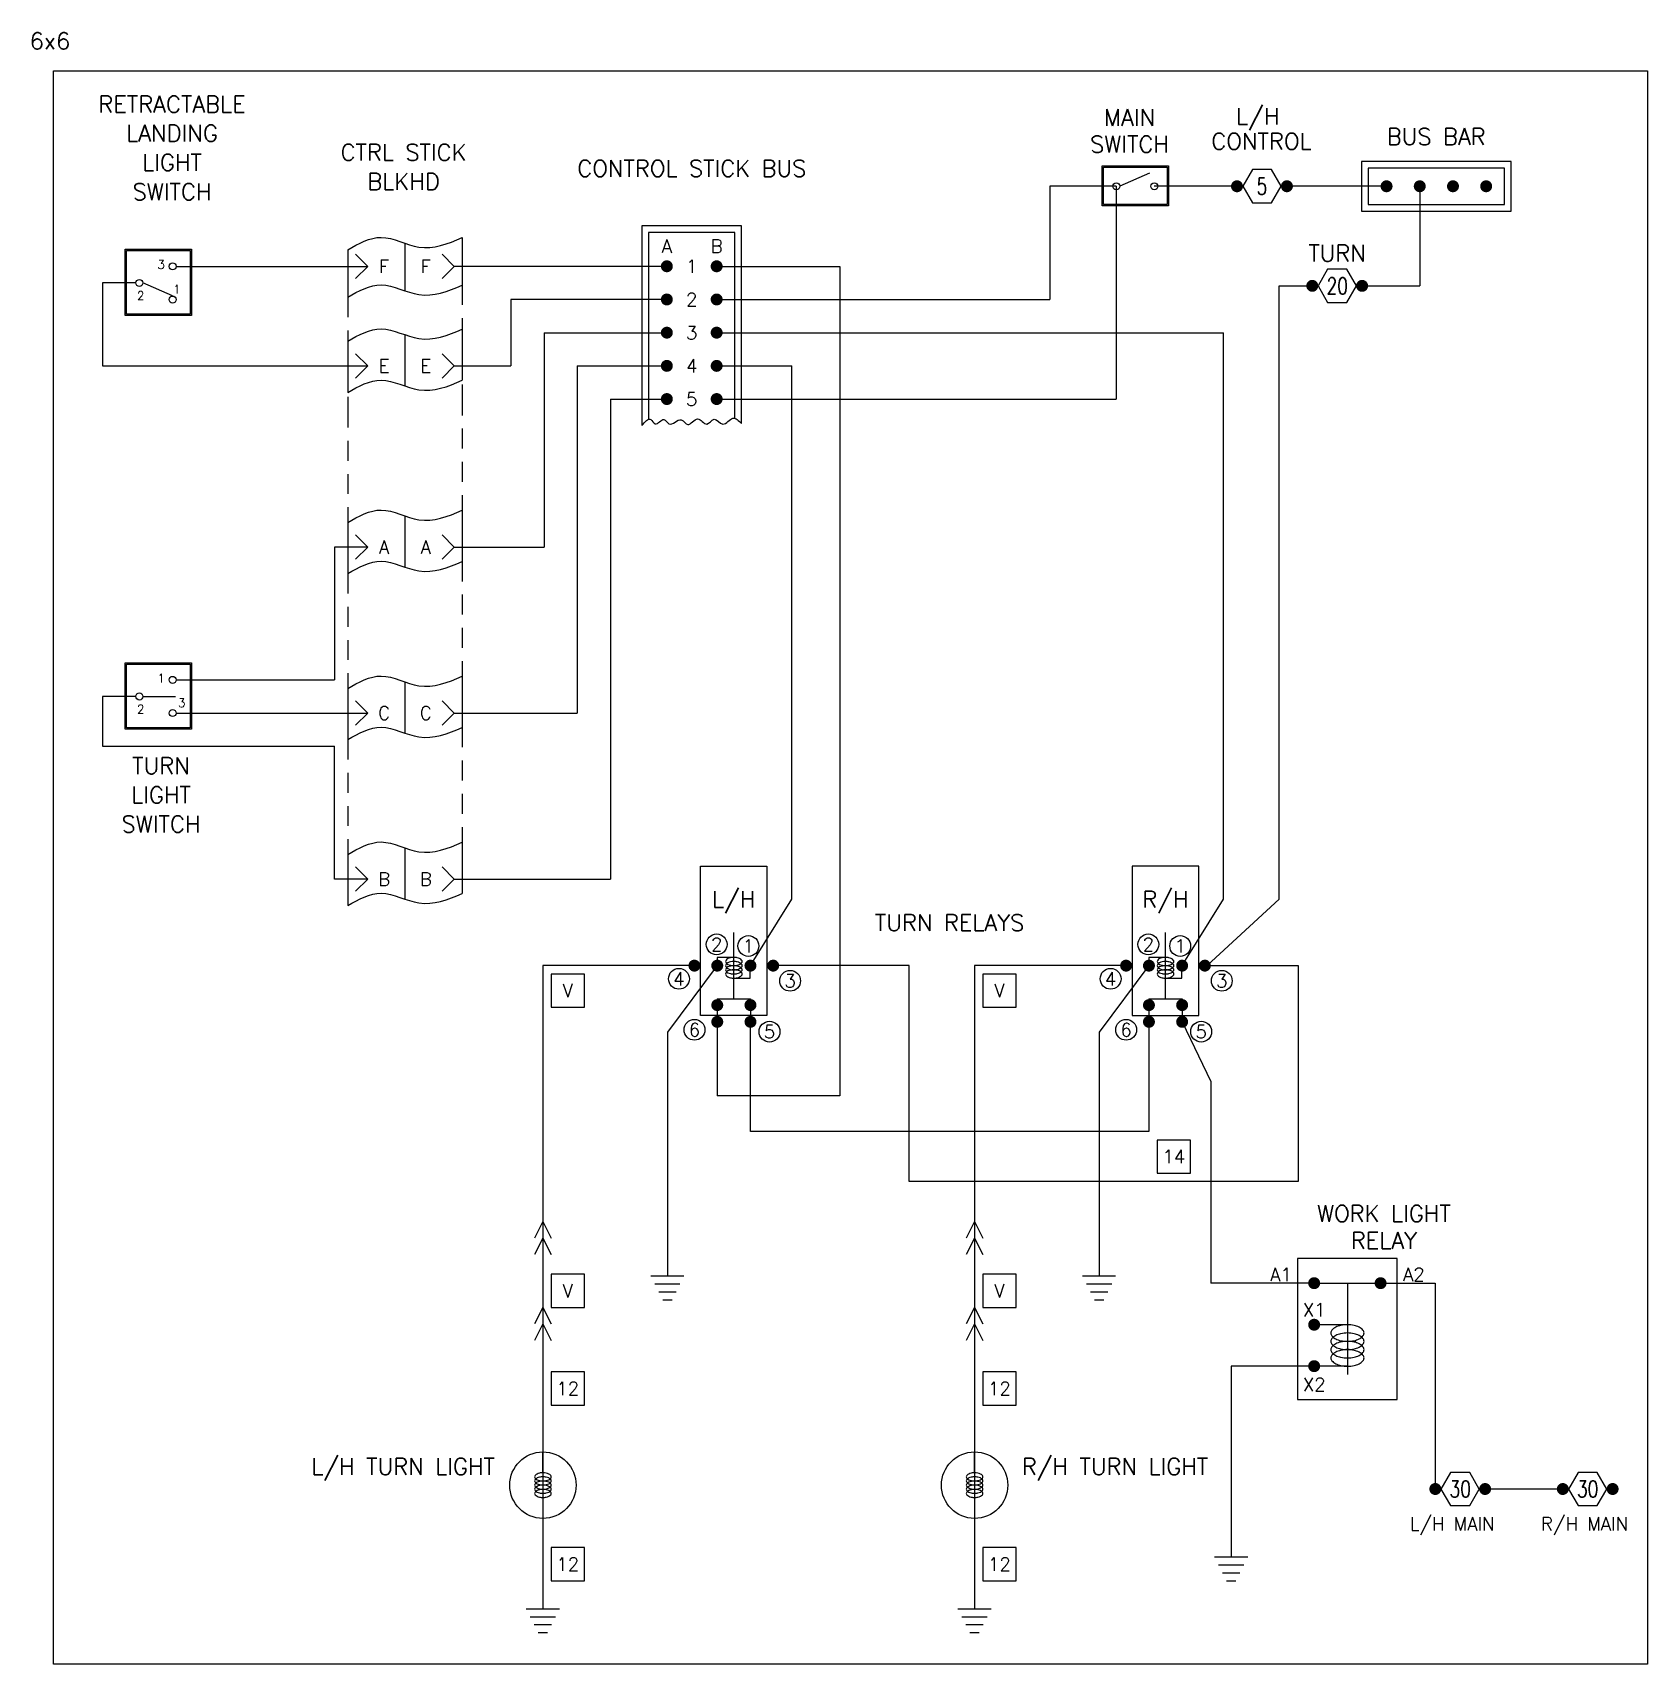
# Model space of a CAD drawing. Extents: x 0 to 153, y 0 to 55.
# Drawn here: x 140.57 to 152.73, y 14.46 to 26.75 of the extents above; entities that cross this region are included whole.
import ezdxf
from ezdxf.enums import TextEntityAlignment as Align

# ---------------------------------------------------------------- set-up
doc = ezdxf.new("R2010")
doc.units = 0
doc.header["$LTSCALE"] = 0.3
doc.header["$MEASUREMENT"] = 0
doc.linetypes.add('HIDDEN2', pattern=[0.1875, 0.125, -0.0625])
for name, color, linetype in [('1', 1, 'CONTINUOUS'), ('NOTES', 2, 'CONTINUOUS'), ('VOID1', 1, 'CONTINUOUS'), ('W', 11, 'CONTINUOUS'), ('WIRES', 11, 'CONTINUOUS')]:
    doc.layers.add(name, color=color, linetype=linetype)
doc.styles.add('100', font='ROMANS', dxfattribs={"height": 0.1})
doc.styles.add('130', font='ROMANS', dxfattribs={"height": 0.125})

msp = doc.modelspace()

# ---------------------------------------------------------------- texts
at = {"layer": 'NOTES'}
for s, height, style, p in [('6x6', 0.125, '130', (140.704, 26.623)), ('RETRACTABLE', 0.125, '130', (141.623, 26.146)), ('MAIN', 0.125, '130', (148.832, 26.047)), ('LANDING', 0.125, '130', (141.623, 25.928)), ('SWITCH', 0.125, '130', (148.832, 25.845)), ('BUS BAR', 0.125, '130', (151.141, 25.903)), ('LIGHT', 0.125, '130', (141.623, 25.708)), ('CTRL STICK', 0.125, '130', (143.366, 25.784)), ('BLKHD', 0.125, '130', (143.366, 25.564)), ('CONTROL STICK BUS', 0.125, '130', (145.536, 25.663)), ('SWITCH', 0.125, '130', (141.623, 25.487)), ('TURN', 0.125, '130', (150.395, 25.024)), ('TURN', 0.125, '130', (141.54, 21.165)), ('LIGHT', 0.125, '130', (141.54, 20.945)), ('SWITCH', 0.125, '130', (141.54, 20.725)), ('L/H', 0.125, '130', (145.852, 20.159)), ('R/H', 0.125, '130', (149.102, 20.159)), ('TURN RELAYS', 0.125, '130', (147.477, 19.983)), ('WORK LIGHT', 0.125, '130', (150.747, 17.793)), ('RELAY', 0.125, '130', (150.747, 17.59)), ('A1', 0.1, '100', (149.972, 17.346)), ('A2', 0.1, '100', (150.972, 17.347)), ('X1', 0.1, '100', (150.222, 17.081)), ('X2', 0.1, '100', (150.222, 16.518))]:
    msp.add_text(s, height=height, dxfattribs=dict(at, style=style)).set_placement(p, align=Align.CENTER)
at = {"layer": 'NOTES', "style": '100'}
for s, height, p in [('L/H', 0.125, (149.634, 26.055)), ('CONTROL', 0.125, (149.447, 25.867)), ('L/H MAIN', 0.1, (150.941, 15.468)), ('R/H MAIN', 0.1, (151.929, 15.468))]:
    msp.add_text(s, height=height, dxfattribs=at).set_placement(p)
at = {"layer": 'NOTES', "style": '130', "width": 0.75}
for s, p in [('5', (149.828, 25.591)), ('20', (150.395, 24.841)), ('30', (151.321, 15.781)), ('30', (152.281, 15.781))]:
    msp.add_text(s, height=0.125, dxfattribs=at).set_placement(p, align=Align.MIDDLE)
at = {"layer": 'NOTES', "style": '100'}
for s, p in [('A', (145.348, 25.139)), ('B', (145.723, 25.139)), ('1', (145.535, 24.988)), ('2', (145.535, 24.738)), ('3', (145.535, 24.488)), ('4', (145.535, 24.238)), ('5', (145.535, 23.988))]:
    msp.add_text(s, height=0.1, dxfattribs=at).set_placement(p, align=Align.MIDDLE)
at = {"layer": 'NOTES', "color": 6, "style": '130'}
for s, p in [('3', (141.513, 24.969)), ('1', (141.631, 24.783)), ('2', (141.359, 24.735)), ('1', (141.513, 21.855)), ('2', (141.359, 21.621)), ('3', (141.668, 21.669))]:
    msp.add_text(s, height=0.065, dxfattribs=at).set_placement(p)
at = {"layer": 'NOTES', "color": 6, "style": '100'}
for s, p in [('F', (143.219, 24.938)), ('F', (143.533, 24.938)), ('E', (143.219, 24.188)), ('E', (143.533, 24.188)), ('A', (143.219, 22.824)), ('A', (143.533, 22.824)), ('C', (143.219, 21.574)), ('C', (143.533, 21.574)), ('B', (143.219, 20.324)), ('B', (143.533, 20.324))]:
    msp.add_text(s, height=0.1, dxfattribs=at).set_placement(p, align=Align.CENTER)
for s, p in [('2', (145.723, 19.882)), ('1', (145.962, 19.87)), ('2', (148.973, 19.882)), ('1', (149.213, 19.87)), ('4', (145.439, 19.623)), ('4', (148.689, 19.623)), ('3', (146.276, 19.608)), ('3', (149.526, 19.608)), ('6', (145.556, 19.239)), ('5', (146.121, 19.225)), ('6', (148.806, 19.239)), ('5', (149.371, 19.225))]:
    msp.add_text(s, height=0.1, dxfattribs=at).set_placement(p, align=Align.MIDDLE)
at = {"layer": 'NOTES', "char_height": 0.125, "style": '130'}
for s, insert, width, attachment_point in [('L/H TURN LIGHT', (144.054, 16.013), 1.56548, 3), ('R/H TURN LIGHT', (148.021, 16.013), 1.58929, 1)]:
    msp.add_mtext(s, dxfattribs=dict(at, insert=insert, width=width, attachment_point=attachment_point))

# ---------------------------------------------------------------- blocks, each defined once
blk = doc.blocks.new('GAUGE')
at = {"layer": 'NOTES'}
blk.add_lwpolyline([(-0.125, 0.125), (-0.125, -0.125), (0.125, -0.125), (0.125, 0.125)], close=True, dxfattribs=at)
at = {"layer": 'NOTES', "style": '100'}
blk.add_attdef('GAUGE', text='', height=0.1, dxfattribs=at).set_placement((0, 0), align=Align.MIDDLE)
blk = doc.blocks.new('GR')
at = {"layer": 'VOID1'}
for p, q in [((-0.035, 0.18), (0.035, 0.18)), ((-0.125, 0), (0.125, 0)), ((-0.095, 0.06), (0.095, 0.06)), ((-0.065, 0.12), (0.065, 0.12))]:
    blk.add_line(p, q, dxfattribs=at)
blk = doc.blocks.new('WL')
at = {"layer": 'VOID1'}
for p, q in [((0, 0), (-0.0625, -0.125)), ((0, 0), (0.0625, -0.125)), ((0, -0.125), (-0.0625, -0.25)), ((0, -0.125), (0.0625, -0.25))]:
    blk.add_line(p, q, dxfattribs=at)

# ---------------------------------------------------------------- linework, layer by layer
at = {"layer": '1', "color": 6}
for p, q in [((148.982, 25.689), (148.758, 25.591)), ((143.807, 25.205), (143.807, 24.847)), ((142.945, 25.113), (142.945, 24.756)), ((143.376, 25.162), (143.376, 24.804)), ((141.627, 24.765), (141.404, 24.863)), ((143.376, 24.473), (143.376, 24.087)), ((143.807, 24.516), (143.807, 24.13)), ((142.945, 24.424), (142.945, 24.039)), ((143.376, 23.109), (143.376, 22.723)), ((143.807, 23.152), (143.807, 22.766)), ((142.945, 23.06), (142.945, 22.674)), ((143.807, 21.902), (143.807, 21.516)), ((141.404, 21.749), (141.648, 21.749)), ((142.945, 21.81), (142.945, 21.424)), ((143.376, 21.859), (143.376, 21.473)), ((143.807, 20.652), (143.807, 20.266)), ((142.945, 20.56), (142.945, 20.174)), ((143.376, 20.609), (143.376, 20.223)), ((145.727, 19.784), (145.727, 19.725)), ((145.852, 19.784), (145.727, 19.784)), ((149.102, 19.784), (148.977, 19.784)), ((148.977, 19.784), (148.977, 19.725)), ((145.975, 19.628), (145.975, 19.72)), ((149.225, 19.628), (149.225, 19.72)), ((145.852, 19.628), (145.975, 19.628)), ((149.102, 19.628), (149.225, 19.628)), ((144.415, 15.903), (144.415, 16.06)), ((147.665, 15.903), (147.665, 16.06)), ((144.415, 15.717), (144.415, 15.623)), ((147.665, 15.717), (147.665, 15.623))]:
    msp.add_line(p, q, dxfattribs=at)
at = {"layer": '1'}
for p, q in [((145.535, 25.293), (145.16, 25.293)), ((145.16, 25.293), (145.16, 23.789)), ((145.86, 25.243), (145.21, 25.243)), ((145.21, 25.243), (145.21, 23.836)), ((145.91, 25.293), (145.535, 25.293)), ((145.86, 23.843), (145.86, 25.243)), ((145.91, 23.804), (145.91, 25.293)), ((145.852, 19.472), (145.852, 19.972)), ((149.102, 19.472), (149.102, 19.972)), ((145.727, 19.472), (145.727, 19.347)), ((145.727, 19.472), (145.977, 19.472)), ((145.977, 19.472), (145.977, 19.347)), ((148.977, 19.472), (149.227, 19.472)), ((148.977, 19.472), (148.977, 19.347)), ((149.227, 19.472), (149.227, 19.347)), ((150.222, 17.331), (150.722, 17.331)), ((150.472, 17.331), (150.472, 16.643)), ((150.472, 17.018), (150.222, 17.018)), ((150.472, 16.706), (150.222, 16.706))]:
    msp.add_line(p, q, dxfattribs=at)
at = {"layer": '1', "color": 6, "linetype": 'HIDDEN2', "ltscale": 4}
for p, q in [((143.807, 24.847), (143.807, 24.016)), ((142.945, 24.756), (142.945, 23.924)), ((143.807, 24.016), (143.807, 23.152)), ((142.945, 23.924), (142.945, 23.06)), ((143.807, 22.766), (143.807, 21.902)), ((142.945, 22.674), (142.945, 21.81)), ((143.807, 21.516), (143.807, 20.652)), ((142.945, 21.424), (142.945, 20.56))]:
    msp.add_line(p, q, dxfattribs=at)
at = {"layer": '1', "color": 6}
for points in [[(148.625, 25.744), (149.125, 25.744), (149.125, 25.444), (148.625, 25.444)], [(148.635, 25.734), (149.115, 25.734), (149.115, 25.454), (148.635, 25.454)], [(141.27, 25.117), (141.77, 25.117), (141.77, 24.617), (141.27, 24.617)], [(141.28, 25.107), (141.76, 25.107), (141.76, 24.627), (141.28, 24.627)], [(141.27, 22.002), (141.77, 22.002), (141.77, 21.502), (141.27, 21.502)], [(141.28, 21.992), (141.76, 21.992), (141.76, 21.512), (141.28, 21.512)]]:
    msp.add_lwpolyline(points, close=True, dxfattribs=at)
at = {"layer": '1'}
for points in [[(150.579, 25.778), (150.579, 25.403), (151.704, 25.403), (151.704, 25.778), (150.579, 25.778)], [(145.602, 20.472), (146.102, 20.472), (146.102, 19.347), (145.602, 19.347), (145.602, 20.472)], [(149.352, 20.472), (148.852, 20.472), (148.852, 19.347), (149.352, 19.347), (149.352, 20.472)], [(150.097, 17.518), (150.097, 16.456), (150.847, 16.456), (150.847, 17.518), (150.097, 17.518)]]:
    msp.add_lwpolyline(points, dxfattribs=at)
msp.add_lwpolyline([(150.629, 25.728), (150.629, 25.453), (151.654, 25.453), (151.654, 25.728)], close=True, dxfattribs=at)
at = {"layer": '1', "const_width": 0.045}
for points in [[(150.744, 25.591, 1), (150.789, 25.591, 1)], [(150.994, 25.591, 1), (151.039, 25.591, 1)], [(151.244, 25.591, 1), (151.289, 25.591, 1)], [(151.494, 25.591, 1), (151.539, 25.591, 1)], [(145.348, 24.966, 1), (145.348, 25.011, 1)], [(145.723, 24.966, 1), (145.723, 25.011, 1)], [(145.348, 24.716, 1), (145.348, 24.761, 1)], [(145.723, 24.716, 1), (145.723, 24.761, 1)], [(145.348, 24.466, 1), (145.348, 24.511, 1)], [(145.723, 24.466, 1), (145.723, 24.511, 1)], [(145.348, 24.216, 1), (145.348, 24.261, 1)], [(145.723, 24.216, 1), (145.723, 24.261, 1)], [(145.348, 23.966, 1), (145.348, 24.011, 1)], [(145.723, 23.966, 1), (145.723, 24.011, 1)], [(145.578, 19.722, -1), (145.533, 19.722, -1)], [(145.705, 19.722, 1), (145.75, 19.722, 1)], [(145.955, 19.722, 1), (146, 19.722, 1)], [(146.126, 19.722, 1), (146.171, 19.722, 1)], [(148.828, 19.722, -1), (148.783, 19.722, -1)], [(149, 19.722, -1), (148.955, 19.722, -1)], [(149.25, 19.722, -1), (149.205, 19.722, -1)], [(149.376, 19.722, 1), (149.421, 19.722, 1)], [(145.75, 19.425, -1), (145.705, 19.425, -1)], [(145.955, 19.425, 1), (146, 19.425, 1)], [(149, 19.425, -1), (148.955, 19.425, -1)], [(149.205, 19.425, 1), (149.25, 19.425, 1)], [(145.75, 19.299, -1), (145.705, 19.299, -1)], [(145.955, 19.299, 1), (146, 19.299, 1)], [(149, 19.299, -1), (148.955, 19.299, -1)], [(149.205, 19.299, 1), (149.25, 19.299, 1)], [(150.199, 17.331, 1), (150.244, 17.331, 1)], [(150.699, 17.331, 1), (150.744, 17.331, 1)], [(150.199, 17.018, 1), (150.244, 17.018, 1)], [(150.199, 16.706, 1), (150.244, 16.706, 1)]]:
    msp.add_lwpolyline(points, format="xyb", close=True, dxfattribs=at)
at = {"layer": '1', "color": 6}
for points in [[(145.79, 19.753, 0.174705), (145.794, 19.743, 0.104203), (145.808, 19.731, 0.064948), (145.827, 19.725, 0.051099), (145.852, 19.722, 0.051099), (145.878, 19.725, 0.064948), (145.896, 19.731, 0.104203), (145.911, 19.743, 0.174705), (145.915, 19.753, 0.174705), (145.911, 19.764, 0.104203), (145.896, 19.775, 0.064948), (145.878, 19.782, 0.051099), (145.852, 19.784, 0.051099), (145.827, 19.782, 0.064948), (145.808, 19.775, 0.104203), (145.794, 19.764, 0.174705)], [(149.04, 19.753, 0.174705), (149.044, 19.743, 0.104203), (149.058, 19.731, 0.064948), (149.077, 19.725, 0.051099), (149.102, 19.722, 0.051099), (149.128, 19.725, 0.064948), (149.146, 19.731, 0.104203), (149.161, 19.743, 0.174705), (149.165, 19.753, 0.174705), (149.161, 19.764, 0.104203), (149.146, 19.775, 0.064948), (149.128, 19.782, 0.051099), (149.102, 19.784, 0.051099), (149.077, 19.782, 0.064948), (149.058, 19.775, 0.104203), (149.044, 19.764, 0.174705)], [(145.79, 19.722, 0.174705), (145.794, 19.711, 0.104203), (145.808, 19.7, 0.064948), (145.827, 19.693, 0.051099), (145.852, 19.691, 0.051099), (145.878, 19.693, 0.064948), (145.896, 19.7, 0.104203), (145.911, 19.711, 0.174705), (145.915, 19.722, 0.174705), (145.911, 19.733, 0.104203), (145.896, 19.744, 0.064948), (145.878, 19.751, 0.051099), (145.852, 19.753, 0.051099), (145.827, 19.751, 0.064948), (145.808, 19.744, 0.104203), (145.794, 19.733, 0.174705)], [(145.79, 19.691, 0.174705), (145.794, 19.68, 0.104203), (145.808, 19.669, 0.064948), (145.827, 19.662, 0.051099), (145.852, 19.659, 0.051099), (145.878, 19.662, 0.064948), (145.896, 19.669, 0.104203), (145.911, 19.68, 0.174705), (145.915, 19.691, 0.174705), (145.911, 19.701, 0.104203), (145.896, 19.713, 0.064948), (145.878, 19.719, 0.051099), (145.852, 19.722, 0.051099), (145.827, 19.719, 0.064948), (145.808, 19.713, 0.104203), (145.794, 19.701, 0.174705)], [(145.79, 19.659, 0.174705), (145.794, 19.649, 0.104203), (145.808, 19.637, 0.064948), (145.827, 19.631, 0.051099), (145.852, 19.628, 0.051099), (145.878, 19.631, 0.064948), (145.896, 19.637, 0.104203), (145.911, 19.649, 0.174705), (145.915, 19.659, 0.174705), (145.911, 19.67, 0.104203), (145.896, 19.682, 0.064948), (145.878, 19.688, 0.051099), (145.852, 19.691, 0.051099), (145.827, 19.688, 0.064948), (145.808, 19.682, 0.104203), (145.794, 19.67, 0.174705)], [(149.04, 19.722, 0.174705), (149.044, 19.711, 0.104203), (149.058, 19.7, 0.064948), (149.077, 19.693, 0.051099), (149.102, 19.691, 0.051099), (149.128, 19.693, 0.064948), (149.146, 19.7, 0.104203), (149.161, 19.711, 0.174705), (149.165, 19.722, 0.174705), (149.161, 19.733, 0.104203), (149.146, 19.744, 0.064948), (149.128, 19.751, 0.051099), (149.102, 19.753, 0.051099), (149.077, 19.751, 0.064948), (149.058, 19.744, 0.104203), (149.044, 19.733, 0.174705)], [(149.04, 19.691, 0.174705), (149.044, 19.68, 0.104203), (149.058, 19.669, 0.064948), (149.077, 19.662, 0.051099), (149.102, 19.659, 0.051099), (149.128, 19.662, 0.064948), (149.146, 19.669, 0.104203), (149.161, 19.68, 0.174705), (149.165, 19.691, 0.174705), (149.161, 19.701, 0.104203), (149.146, 19.713, 0.064948), (149.128, 19.719, 0.051099), (149.102, 19.722, 0.051099), (149.077, 19.719, 0.064948), (149.058, 19.713, 0.104203), (149.044, 19.701, 0.174705)], [(149.04, 19.659, 0.174705), (149.044, 19.649, 0.104203), (149.058, 19.637, 0.064948), (149.077, 19.631, 0.051099), (149.102, 19.628, 0.051099), (149.128, 19.631, 0.064948), (149.146, 19.637, 0.104203), (149.161, 19.649, 0.174705), (149.165, 19.659, 0.174705), (149.161, 19.67, 0.104203), (149.146, 19.682, 0.064948), (149.128, 19.688, 0.051099), (149.102, 19.691, 0.051099), (149.077, 19.688, 0.064948), (149.058, 19.682, 0.104203), (149.044, 19.67, 0.174705)], [(144.352, 15.873, 0.178105), (144.356, 15.863, 0.103555), (144.371, 15.851, 0.063599), (144.389, 15.845, 0.049782), (144.415, 15.842, 0.049782), (144.44, 15.845, 0.063599), (144.459, 15.851, 0.103555), (144.474, 15.863, 0.178105), (144.477, 15.873, 0.178105), (144.474, 15.883, 0.103555), (144.459, 15.894, 0.063599), (144.44, 15.901, 0.049782), (144.415, 15.903, 0.049782), (144.389, 15.901, 0.063599), (144.371, 15.894, 0.103555), (144.356, 15.883, 0.178105)], [(144.352, 15.842, 0.178105), (144.356, 15.832, 0.103555), (144.371, 15.821, 0.063599), (144.389, 15.814, 0.049782), (144.415, 15.812, 0.049782), (144.44, 15.814, 0.063599), (144.459, 15.821, 0.103555), (144.474, 15.832, 0.178105), (144.477, 15.842, 0.178105), (144.474, 15.852, 0.103555), (144.459, 15.864, 0.063599), (144.44, 15.87, 0.049782), (144.415, 15.873, 0.049782), (144.389, 15.87, 0.063599), (144.371, 15.864, 0.103555), (144.356, 15.852, 0.178105)], [(147.602, 15.873, 0.178105), (147.606, 15.863, 0.103555), (147.621, 15.851, 0.063599), (147.639, 15.845, 0.049782), (147.665, 15.842, 0.049782), (147.69, 15.845, 0.063599), (147.709, 15.851, 0.103555), (147.724, 15.863, 0.178105), (147.727, 15.873, 0.178105), (147.724, 15.883, 0.103555), (147.709, 15.894, 0.063599), (147.69, 15.901, 0.049782), (147.665, 15.903, 0.049782), (147.639, 15.901, 0.063599), (147.621, 15.894, 0.103555), (147.606, 15.883, 0.178105)], [(147.602, 15.842, 0.178105), (147.606, 15.832, 0.103555), (147.621, 15.821, 0.063599), (147.639, 15.814, 0.049782), (147.665, 15.812, 0.049782), (147.69, 15.814, 0.063599), (147.709, 15.821, 0.103555), (147.724, 15.832, 0.178105), (147.727, 15.842, 0.178105), (147.724, 15.852, 0.103555), (147.709, 15.864, 0.063599), (147.69, 15.87, 0.049782), (147.665, 15.873, 0.049782), (147.639, 15.87, 0.063599), (147.621, 15.864, 0.103555), (147.606, 15.852, 0.178105)], [(144.352, 15.81, 0.178105), (144.356, 15.8, 0.103555), (144.371, 15.789, 0.063599), (144.389, 15.782, 0.049782), (144.415, 15.78, 0.049782), (144.44, 15.782, 0.063599), (144.459, 15.789, 0.103555), (144.474, 15.8, 0.178105), (144.477, 15.81, 0.178105), (144.474, 15.82, 0.103555), (144.459, 15.832, 0.063599), (144.44, 15.838, 0.049782), (144.415, 15.841, 0.049782), (144.389, 15.838, 0.063599), (144.371, 15.832, 0.103555), (144.356, 15.82, 0.178105)], [(144.352, 15.78, 0.178105), (144.356, 15.77, 0.103555), (144.371, 15.758, 0.063599), (144.389, 15.752, 0.049782), (144.415, 15.749, 0.049782), (144.44, 15.752, 0.063599), (144.459, 15.758, 0.103555), (144.474, 15.77, 0.178105), (144.477, 15.78, 0.178105), (144.474, 15.79, 0.103555), (144.459, 15.801, 0.063599), (144.44, 15.808, 0.049782), (144.415, 15.81, 0.049782), (144.389, 15.808, 0.063599), (144.371, 15.801, 0.103555), (144.356, 15.79, 0.178105)], [(144.352, 15.748, 0.178105), (144.356, 15.738, 0.103555), (144.371, 15.726, 0.063599), (144.389, 15.72, 0.049782), (144.415, 15.717, 0.049782), (144.44, 15.72, 0.063599), (144.459, 15.726, 0.103555), (144.474, 15.738, 0.178105), (144.477, 15.748, 0.178105), (144.474, 15.758, 0.103555), (144.459, 15.769, 0.063599), (144.44, 15.776, 0.049782), (144.415, 15.778, 0.049782), (144.389, 15.776, 0.063599), (144.371, 15.769, 0.103555), (144.356, 15.758, 0.178105)], [(147.602, 15.81, 0.178105), (147.606, 15.8, 0.103555), (147.621, 15.789, 0.063599), (147.639, 15.782, 0.049782), (147.665, 15.78, 0.049782), (147.69, 15.782, 0.063599), (147.709, 15.789, 0.103555), (147.724, 15.8, 0.178105), (147.727, 15.81, 0.178105), (147.724, 15.82, 0.103555), (147.709, 15.832, 0.063599), (147.69, 15.838, 0.049782), (147.665, 15.841, 0.049782), (147.639, 15.838, 0.063599), (147.621, 15.832, 0.103555), (147.606, 15.82, 0.178105)], [(147.602, 15.78, 0.178105), (147.606, 15.77, 0.103555), (147.621, 15.758, 0.063599), (147.639, 15.752, 0.049782), (147.665, 15.749, 0.049782), (147.69, 15.752, 0.063599), (147.709, 15.758, 0.103555), (147.724, 15.77, 0.178105), (147.727, 15.78, 0.178105), (147.724, 15.79, 0.103555), (147.709, 15.801, 0.063599), (147.69, 15.808, 0.049782), (147.665, 15.81, 0.049782), (147.639, 15.808, 0.063599), (147.621, 15.801, 0.103555), (147.606, 15.79, 0.178105)], [(147.602, 15.748, 0.178105), (147.606, 15.738, 0.103555), (147.621, 15.726, 0.063599), (147.639, 15.72, 0.049782), (147.665, 15.717, 0.049782), (147.69, 15.72, 0.063599), (147.709, 15.726, 0.103555), (147.724, 15.738, 0.178105), (147.727, 15.748, 0.178105), (147.724, 15.758, 0.103555), (147.709, 15.769, 0.063599), (147.69, 15.776, 0.049782), (147.665, 15.778, 0.049782), (147.639, 15.776, 0.063599), (147.621, 15.769, 0.103555), (147.606, 15.758, 0.178105)]]:
    msp.add_lwpolyline(points, format="xyb", close=True, dxfattribs=at)
at = {"layer": '1'}
for points in [[(150.347, 16.956, 0.174705), (150.355, 16.934, 0.104203), (150.384, 16.911, 0.064948), (150.421, 16.898, 0.051099), (150.472, 16.893, 0.051099), (150.522, 16.898, 0.064948), (150.56, 16.911, 0.104203), (150.589, 16.934, 0.174705), (150.597, 16.956, 0.174705), (150.589, 16.977, 0.104203), (150.56, 17, 0.064948), (150.522, 17.013, 0.051099), (150.472, 17.018, 0.051099), (150.421, 17.013, 0.064948), (150.384, 17, 0.104203), (150.355, 16.977, 0.174705)], [(150.347, 16.893, 0.174705), (150.355, 16.872, 0.104203), (150.384, 16.849, 0.064948), (150.421, 16.836, 0.051099), (150.472, 16.831, 0.051099), (150.522, 16.836, 0.064948), (150.56, 16.849, 0.104203), (150.589, 16.872, 0.174705), (150.597, 16.893, 0.174705), (150.589, 16.914, 0.104203), (150.56, 16.937, 0.064948), (150.522, 16.95, 0.051099), (150.472, 16.956, 0.051099), (150.421, 16.95, 0.064948), (150.384, 16.937, 0.104203), (150.355, 16.914, 0.174705)], [(150.347, 16.831, 0.174705), (150.355, 16.809, 0.104203), (150.384, 16.786, 0.064948), (150.421, 16.773, 0.051099), (150.472, 16.768, 0.051099), (150.522, 16.773, 0.064948), (150.56, 16.786, 0.104203), (150.589, 16.809, 0.174705), (150.597, 16.831, 0.174705), (150.589, 16.852, 0.104203), (150.56, 16.875, 0.064948), (150.522, 16.888, 0.051099), (150.472, 16.893, 0.051099), (150.421, 16.888, 0.064948), (150.384, 16.875, 0.104203), (150.355, 16.852, 0.174705)], [(150.347, 16.768, 0.174705), (150.355, 16.747, 0.104203), (150.384, 16.724, 0.064948), (150.421, 16.711, 0.051099), (150.472, 16.706, 0.051099), (150.522, 16.711, 0.064948), (150.56, 16.724, 0.104203), (150.589, 16.747, 0.174705), (150.597, 16.768, 0.174705), (150.589, 16.789, 0.104203), (150.56, 16.812, 0.064948), (150.522, 16.825, 0.051099), (150.472, 16.831, 0.051099), (150.421, 16.825, 0.064948), (150.384, 16.812, 0.104203), (150.355, 16.789, 0.174705)]]:
    msp.add_lwpolyline(points, format="xyb", close=True, dxfattribs=at)
at = {"layer": '1', "color": 6}
for centre in [(148.732, 25.591), (149.018, 25.591), (141.627, 24.988), (141.377, 24.863), (141.627, 24.738), (141.627, 21.874), (141.377, 21.749), (141.627, 21.624)]:
    msp.add_circle(centre, 0.0266, dxfattribs=at)
at = {"layer": '1'}
for centre in [(144.415, 15.81), (147.665, 15.81)]:
    msp.add_circle(centre, 0.25, dxfattribs=at)
at = {"layer": '1', "color": 6}
for points in [[(142.945, 25.113), (143.028, 25.16), (143.203, 25.258), (143.496, 25.082), (143.699, 25.156), (143.807, 25.205)], [(142.945, 24.756), (143.028, 24.802), (143.203, 24.9), (143.496, 24.724), (143.699, 24.799), (143.807, 24.847)], [(142.945, 24.424), (143.028, 24.471), (143.203, 24.569), (143.496, 24.393), (143.699, 24.467), (143.807, 24.516)], [(142.945, 24.039), (143.028, 24.085), (143.203, 24.183), (143.496, 24.007), (143.699, 24.081), (143.807, 24.13)], [(142.945, 23.06), (143.028, 23.107), (143.203, 23.205), (143.496, 23.029), (143.699, 23.103), (143.807, 23.152)], [(142.945, 22.674), (143.028, 22.721), (143.203, 22.819), (143.496, 22.643), (143.699, 22.717), (143.807, 22.766)], [(142.945, 21.81), (143.028, 21.857), (143.203, 21.955), (143.496, 21.779), (143.699, 21.853), (143.807, 21.902)], [(142.945, 21.424), (143.028, 21.471), (143.203, 21.569), (143.496, 21.393), (143.699, 21.467), (143.807, 21.516)], [(142.945, 20.56), (143.028, 20.607), (143.203, 20.705), (143.496, 20.529), (143.699, 20.603), (143.807, 20.652)], [(142.945, 20.174), (143.028, 20.221), (143.203, 20.319), (143.496, 20.143), (143.699, 20.217), (143.807, 20.266)]]:
    msp.add_open_spline(points, degree=3, knots=[0, 0, 0, 0, 0.2686075, 0.5618473, 0.8979683, 0.8979683, 0.8979683, 0.8979683], dxfattribs=at)
at = {"layer": '1'}
msp.add_spline([(145.16, 23.789), (145.227, 23.834), (145.261, 23.802), (145.326, 23.834), (145.364, 23.802), (145.457, 23.832), (145.505, 23.797), (145.58, 23.84), (145.649, 23.8), (145.703, 23.836), (145.77, 23.8), (145.845, 23.844), (145.91, 23.804)], degree=3, dxfattribs=at)
at = {"layer": 'NOTES'}
for p, q in [((140.73, 26.461), (152.73, 26.461)), ((140.73, 14.461), (140.73, 26.461)), ((152.73, 26.461), (152.73, 14.461)), ((152.73, 14.461), (140.73, 14.461))]:
    msp.add_line(p, q, dxfattribs=at)
at = {"layer": 'NOTES', "color": 11}
for p, q in [((148.732, 25.591), (148.232, 25.591)), ((148.232, 25.591), (148.232, 24.738)), ((148.732, 25.591), (148.732, 23.988)), ((149.641, 25.591), (149.018, 25.591)), ((150.766, 25.591), (150.016, 25.591)), ((151.016, 25.591), (151.016, 24.841)), ((149.957, 24.841), (150.207, 24.841)), ((149.957, 20.222), (149.957, 24.841)), ((150.583, 24.841), (151.016, 24.841)), ((149.54, 20.222), (149.54, 24.488)), ((146.29, 20.222), (146.29, 24.238)), ((145.727, 19.299), (145.727, 18.742)), ((149.227, 19.299), (149.443, 18.849)), ((149.443, 18.849), (149.443, 17.331)), ((146.65, 18.742), (145.727, 18.742)), ((150.222, 17.331), (149.443, 17.331)), ((150.722, 17.331), (151.133, 17.331)), ((151.133, 17.331), (151.133, 15.779)), ((152.093, 15.781), (151.509, 15.781))]:
    msp.add_line(p, q, dxfattribs=at)
at = {"layer": 'NOTES', "color": 6}
for centre in [(145.723, 19.882), (145.962, 19.87), (148.973, 19.882), (149.213, 19.87), (145.439, 19.623), (146.276, 19.608), (148.689, 19.623), (149.526, 19.608), (145.556, 19.239), (146.121, 19.225), (148.806, 19.239), (149.371, 19.225)]:
    msp.add_circle(centre, 0.0784, dxfattribs=at)
at = {"layer": 'VOID1'}
for points in [[(149.756, 25.716), (149.684, 25.591), (149.756, 25.466), (149.901, 25.466), (149.973, 25.591), (149.901, 25.716)], [(150.323, 24.966), (150.251, 24.841), (150.323, 24.716), (150.467, 24.716), (150.539, 24.841), (150.467, 24.966)], [(151.249, 15.906), (151.176, 15.781), (151.249, 15.656), (151.393, 15.656), (151.465, 15.781), (151.393, 15.906)], [(152.209, 15.906), (152.137, 15.781), (152.209, 15.656), (152.353, 15.656), (152.425, 15.781), (152.353, 15.906)]]:
    msp.add_lwpolyline(points, close=True, dxfattribs=at)
at = {"layer": 'VOID1', "const_width": 0.045}
for points in [[(149.663, 25.591, -1), (149.618, 25.591, -1)], [(149.994, 25.591, 1), (150.039, 25.591, 1)], [(150.23, 24.841, -1), (150.185, 24.841, -1)], [(150.56, 24.841, 1), (150.605, 24.841, 1)], [(151.156, 15.781, -1), (151.111, 15.781, -1)], [(151.486, 15.781, 1), (151.531, 15.781, 1)], [(152.116, 15.781, -1), (152.071, 15.781, -1)], [(152.446, 15.781, 1), (152.491, 15.781, 1)]]:
    msp.add_lwpolyline(points, format="xyb", close=True, dxfattribs=at)
at = {"layer": 'W'}
for p, q in [((141.654, 24.988), (143.096, 24.988)), ((145.348, 24.988), (143.747, 24.988)), ((145.723, 24.988), (146.65, 24.988)), ((146.65, 24.988), (146.65, 18.742)), ((141.35, 24.863), (141.1, 24.863)), ((141.1, 24.863), (141.1, 24.238)), ((145.348, 24.738), (144.174, 24.738)), ((145.723, 24.738), (148.232, 24.738)), ((144.424, 24.488), (145.348, 24.488)), ((145.723, 24.488), (149.54, 24.488)), ((141.1, 24.238), (143.096, 24.238)), ((143.747, 24.238), (144.174, 24.238)), ((144.674, 24.238), (145.348, 24.238)), ((145.723, 24.238), (146.29, 24.238)), ((144.924, 23.988), (145.348, 23.988)), ((145.723, 23.988), (148.732, 23.988)), ((143.096, 22.874), (142.846, 22.874)), ((142.846, 22.874), (142.846, 21.874)), ((143.747, 22.874), (144.424, 22.874)), ((141.654, 21.874), (142.846, 21.874)), ((141.35, 21.749), (141.1, 21.749)), ((141.1, 21.749), (141.1, 21.374)), ((141.654, 21.624), (143.096, 21.624)), ((143.747, 21.624), (144.674, 21.624)), ((141.1, 21.374), (142.846, 21.374)), ((142.846, 20.374), (142.846, 21.374)), ((143.096, 20.374), (142.846, 20.374)), ((143.747, 20.374), (144.924, 20.374)), ((145.977, 19.722), (146.29, 20.222)), ((149.227, 19.722), (149.54, 20.222)), ((149.415, 19.722), (149.957, 20.222)), ((145.977, 18.472), (145.977, 19.284)), ((148.977, 18.472), (145.977, 18.472))]:
    msp.add_line(p, q, dxfattribs=at)
for points in [[(144.415, 19.722), (144.415, 15.347)], [(145.602, 19.722), (144.415, 19.722), (144.415, 18.597)], [(145.727, 19.722), (145.352, 19.222), (145.352, 18.597)], [(147.173, 18.347), (147.173, 19.722), (146.165, 19.722)], [(148.852, 19.722), (147.665, 19.722), (147.665, 17.972)], [(148.977, 19.722), (148.602, 19.222), (148.602, 18.597)], [(149.415, 19.722), (150.102, 19.722), (150.102, 18.597)], [(148.977, 19.284), (148.977, 18.472)], [(145.352, 18.597), (145.352, 17.383)], [(148.602, 18.597), (148.602, 17.383)], [(150.102, 18.597), (150.102, 18.097)], [(150.102, 18.097), (147.173, 18.097), (147.173, 18.347)], [(147.665, 17.972), (147.665, 15.347)], [(150.222, 16.706), (149.597, 16.706), (149.597, 15.268)], [(144.415, 15.56), (144.415, 14.877)], [(147.665, 15.56), (147.665, 14.877)]]:
    msp.add_lwpolyline(points, dxfattribs=at)
at = {"layer": 'WIRES'}
for p, q in [((144.174, 24.738), (144.174, 24.238)), ((144.424, 24.488), (144.424, 22.874)), ((144.674, 24.238), (144.674, 21.624)), ((144.924, 23.988), (144.924, 20.374))]:
    msp.add_line(p, q, dxfattribs=at)
at = {"layer": 'WIRES', "color": 6}
for points in [[(143.005, 24.897), (143.096, 24.988), (143.005, 25.079)], [(143.656, 24.897), (143.747, 24.988), (143.656, 25.079)], [(143.005, 24.147), (143.096, 24.238), (143.005, 24.329)], [(143.656, 24.147), (143.747, 24.238), (143.656, 24.329)], [(143.005, 22.783), (143.096, 22.874), (143.005, 22.965)], [(143.656, 22.783), (143.747, 22.874), (143.656, 22.965)], [(143.005, 21.533), (143.096, 21.624), (143.005, 21.715)], [(143.656, 21.533), (143.747, 21.624), (143.656, 21.715)], [(143.005, 20.283), (143.096, 20.374), (143.005, 20.465)], [(143.656, 20.283), (143.747, 20.374), (143.656, 20.465)]]:
    msp.add_lwpolyline(points, dxfattribs=at)

# ---------------------------------------------------------------- block references
at = {"layer": 'NOTES'}
for p, values in [((144.602, 19.534), {'GAUGE': 'V'}), ((147.852, 19.534), {'GAUGE': 'V'}), ((149.165, 18.284), {'GAUGE': '14'}), ((144.602, 17.274), {'GAUGE': 'V'}), ((147.852, 17.274), {'GAUGE': 'V'}), ((144.602, 16.538), {'GAUGE': '12'}), ((147.852, 16.538), {'GAUGE': '12'}), ((144.602, 15.215), {'GAUGE': '12'}), ((147.852, 15.215), {'GAUGE': '12'})]:
    msp.add_blockref('GAUGE', p, dxfattribs=at).add_auto_attribs(values)
at = {"layer": 'W'}
for p in [(144.415, 17.796), (147.665, 17.796), (144.415, 17.149), (147.665, 17.149)]:
    msp.add_blockref('WL', p, dxfattribs=at)
at = {"layer": 'W', "rotation": 180}
for p in [(145.352, 17.383), (148.602, 17.383), (149.597, 15.268), (144.415, 14.877), (147.665, 14.877)]:
    msp.add_blockref('GR', p, dxfattribs=at)

msp.set_redraw_order([(e.dxf.handle, doc.entitydb.next_handle()) for e in msp.query("TEXT MTEXT ATTDEF DIMENSION ARC_DIMENSION")])  # texts and dimensions are drawn at this point

doc.saveas('drawing.dxf')
